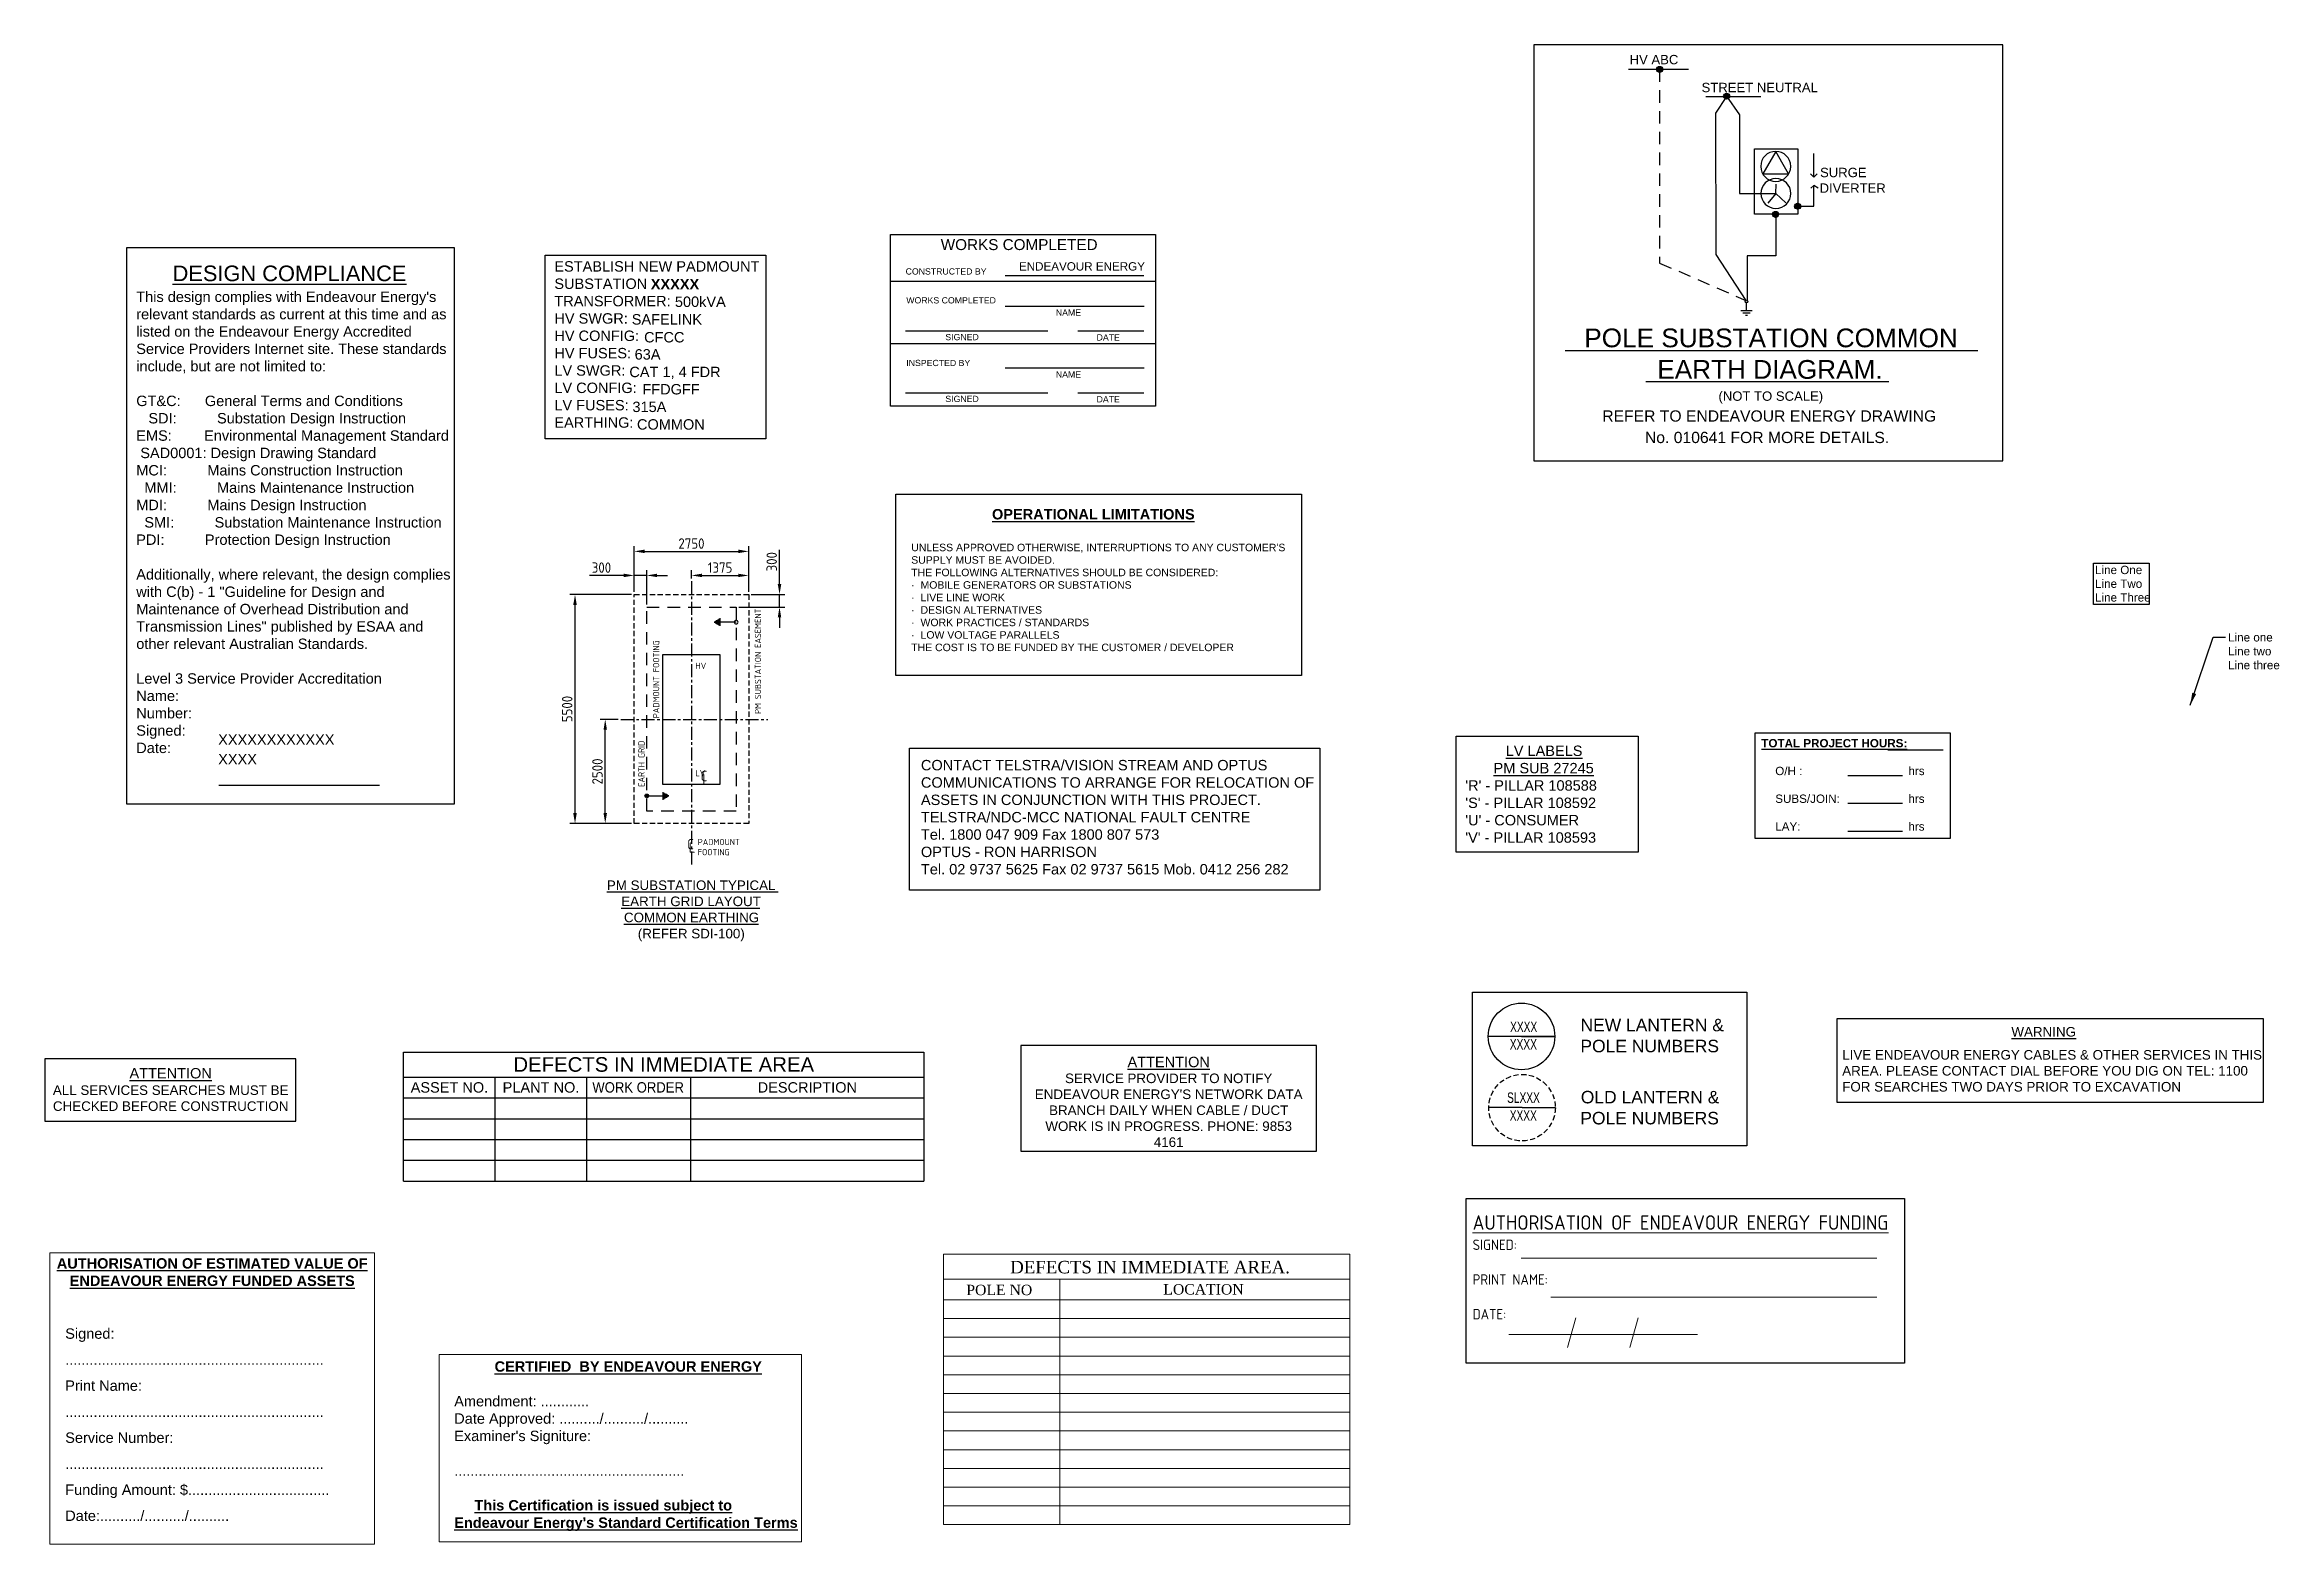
# Model space of a CAD drawing. Header units: metres. Extents: x -590 to 1014, y 81 to 508.
# Drawn here: x -162 to 375, y 93 to 454 of the extents above; entities that cross this region are included whole.
import ezdxf
from ezdxf.enums import TextEntityAlignment as Align

# ---------------------------------------------------------------- set-up
doc = ezdxf.new("R2010")
doc.units = ezdxf.units.M
for name, pattern in [('CENTER', [50, 31.25, -6.25, 6.25, -6.25]), ('Dash', [5, 3, -2]), ('DASHED', [18.75, 12.5, -6.25]), ('IECLdasha', [5, 3, -2])]:
    doc.linetypes.add(name, pattern=pattern)
doc.layers.get('0').update_dxf_attribs({"color": 6})
doc.layers.add('Notes', color=7, linetype='Continuous')
doc.layers.add('Notes_SP_MISC', color=7, linetype='Continuous')
doc.styles.add('ARIAL', font='arial.ttf', dxfattribs={"height": 2})
doc.styles.add('iecARIAL', font='arial.ttf')
doc.styles.add('iecARIALBOLD', font='arialbd.ttf')
doc.styles.add('iecISOCP', font='isocp.shx')
doc.styles.add('iecNAME', font='times.ttf')
doc.styles.add('ieISOCP', font='isocp.shx')
doc.styles.get("Standard").update_dxf_attribs({"font": 'arial.ttf'})
doc.linetypes.add('IECLNDOT', pattern='A,0,-0.1,[133,ltypeshp.shx,S=0.1,R=0,X=-0.2,Y=0],-3.5', length=3.6)
doc.dimstyles.new('GISCAD Dim Style', dxfattribs={"dimtxt": 2.5, "dimasz": 3, "dimexe": 1.25, "dimexo": 0.625, "dimtad": 1, "dimtoh": 1, "dimdec": 1, "dimtxsty": 'ARIAL', "dimcen": 2.5, "dimadec": 0, "dimazin": 0, "dimtfac": 1, "dimtdec": 1, "dimtmove": 0, "dimatfit": 3, "dimfxl": 1.25, "dimarcsym": 0})

# ---------------------------------------------------------------- blocks, each defined once
blk = doc.blocks.new('Note_DBYD')
at = {"layer": 'Notes'}
blk.add_lwpolyline([(0, 0), (102.54, 0), (102.54, 20.04), (0, 20.04)], close=True, dxfattribs=at)
at = {"layer": 'Notes', "char_height": 2.3, "attachment_point": 1}
for s, insert, width in [('{\\LWARNING}', (41.97, 18.08), 18.6009), ('L{\\fArial|b0|i0|c238|p34;IVE }ENDEAVOUR{\\fArial|b0|i0|c238|p34; ENERGY CABLES & OTHER SERVICES IN THIS AREA. PLEASE CONTACT DIAL BEFORE YOU DIG ON TEL: 1100\\PFOR SEARCHES TWO DAYS PRIOR TO EXCAVATION}', (1.32, 12.55), 100.9676)]:
    blk.add_mtext(s, dxfattribs=dict(at, insert=insert, width=width))
blk = doc.blocks.new('Note_Defect List')
at = {"layer": 'Notes', "color": 0, "linetype": 'Continuous'}
for p, q in [((0, 31), (124.98, 31)), ((124.98, 31), (124.98, 0)), ((0, 25), (124.98, 25)), ((0, 20), (124.98, 20)), ((0, 15), (124.98, 15)), ((0, 10), (124.98, 10)), ((0, 5), (124.98, 5)), ((0, 0), (124.98, 0))]:
    blk.add_line(p, q, dxfattribs=at)
at = {"layer": 'Notes'}
for p, q in [((0, 0), (0, 31)), ((22, 0), (22, 25)), ((44, 0), (44, 25)), ((69, 0), (69, 25))]:
    blk.add_line(p, q, dxfattribs=at)
at = {"layer": 'Notes', "color": 0, "lineweight": 0}
blk.add_line((58.13, 31), (39.77, 31), dxfattribs=at)
at = {"layer": 'Notes', "color": 0, "linetype": 'Continuous', "attachment_point": 5, "style": 'iecARIAL'}
for s, insert, char_height, width in [('DEFECTS IN IMMEDIATE AREA', (62.49, 28), 3.5, 124.9809), ('ASSET NO.', (11, 22.5), 2.5, 22), ('PLANT NO.', (33, 22.5), 2.5, 22), ('{\\W0.9;WORK ORDER}', (56.34, 22.5), 2.5, 24.676), ('DESCRIPTION', (96.99, 22.5), 2.5, 55.9809)]:
    blk.add_mtext(s, dxfattribs=dict(at, insert=insert, char_height=char_height, width=width))
blk = doc.blocks.new('*U17')
at = {"layer": 'Notes', "linetype": 'Continuous'}
blk.add_lwpolyline([(0, 44.11), (53.03, 44.11), (53.03, 0), (0, 0)], close=True, dxfattribs=at)
at = {"layer": 'Notes', "linetype": 'Continuous', "insert": (2.24, 42.68), "char_height": 2.5, "width": 50.7853, "attachment_point": 1, "style": 'iecARIAL'}
blk.add_mtext('ESTABLISH NEW PADMOUNT SUBSTATION\\PTRANSFORMER: {\\fArial|b1|i0|c0|p34;\\P}HV SWGR: \\PHV CONFIG: \\PHV FUSES: \\PLV SWGR: \\PLV CONFIG: \\PLV FUSES: \\PEARTHING: ', dxfattribs=at)
at = {"layer": 'Notes'}
for tag, p, style in [('SUBNO', (25.4, 35.91), 'iecARIALBOLD'), ('TRF', (31.2, 31.7), 'iecARIAL'), ('HVSWGR', (20.83, 27.46), 'iecARIAL'), ('HVFUSES', (21.53, 19.05), 'iecARIAL'), ('HVCONFIG', (23.8, 23.16), 'iecARIAL'), ('LVSWGR', (20.26, 14.82), 'iecARIAL'), ('LVCONFIG', (23.38, 10.67), 'iecARIAL'), ('LVFUSES', (21, 6.44), 'iecARIAL'), ('EARTHING', (22.09, 2.23), 'iecARIAL')]:
    blk.add_attdef(tag, p, '', height=2.5, dxfattribs=dict(at, style=style))
blk = doc.blocks.new('Note_LV Labels')
at = {"layer": 'Notes', "linetype": 'Continuous'}
blk.add_lwpolyline([(0, 27.84), (43.79, 27.84), (43.79, 0), (0, 0)], close=True, dxfattribs=at)
at = {"layer": 'Notes', "linetype": 'Continuous', "insert": (2.23, 25.6), "char_height": 2.5, "width": 38.9421, "attachment_point": 1, "style": 'iecISOCP'}
blk.add_mtext("{\\fArial|b0|i0|c0|p34;          \\LLV LABELS \\P\\l       \\LPM SUB 27245\\P\\l'R' - PILLAR 108588\\L\\P\\l\\C7;'S' - PILLAR 108592\\P'U' - CONSUMER\\P'V' - PILLAR 108593}", dxfattribs=at)
blk = doc.blocks.new('Note_Lantern_Pole No. Legend')
for p, q in [((19.82, 26.27), (3.82, 26.27)), ((11.82, 26.27), (19.82, 26.27)), ((11.94, 9.16), (3.94, 9.16)), ((11.94, 9.16), (19.94, 9.16))]:
    blk.add_line(p, q)
blk.add_circle((11.82, 26.27), 8)
at = {"linetype": 'DASHED', "lineweight": -2, "ltscale": 0.1}
blk.add_circle((11.94, 9.15), 8, dxfattribs=at)
at = {"layer": 'Notes', "linetype": 'Continuous'}
for p, q in [((0, 36.88), (65.94, 36.88)), ((0, 0), (0, 36.88)), ((65.94, 36.88), (65.94, 0)), ((65.94, 0), (0, 0))]:
    blk.add_line(p, q, dxfattribs=at)
at = {"width": 0.7}
for tag, p in [('SNUMBER', (12.33, 27.32)), ('CNUMBER', (12.27, 23.12)), ('SNUMBER', (12.28, 10.3)), ('CNUMBER', (12.25, 6))]:
    blk.add_attdef(tag, text='', height=2.5, dxfattribs=at).set_placement(p, align=Align.CENTER)
at = {"layer": 'Notes', "style": 'iecARIAL'}
for s, p in [('NEW LANTERN & ', (25.98, 27.51)), ('POLE NUMBERS', (25.97, 22.46)), ('OLD LANTERN & ', (26.06, 10.19)), ('POLE NUMBERS', (25.94, 5.14))]:
    blk.add_text(s, height=3, dxfattribs=at).set_placement(p)
blk = doc.blocks.new('Note_Notify Integral')
at = {"layer": 'Notes'}
blk.add_lwpolyline([(0, 0), (71, 0), (71, 25.42), (0, 25.42)], close=True, dxfattribs=at)
at = {"layer": 'Notes', "style": 'iecISOCP'}
for s, insert, char_height, width, attachment_point in [('{\\fArial|b0|i0|c0|p34;\\LATTENTION}', (35.5, 22.68), 2.5, 16.7, 2), ("{\\fArial|b0|i0|c0|p34;SERVICE PROVIDER TO NOTIFY ENDEAVOUR ENERGY'S NETWORK DATA BRANCH DAILY WHEN CABLE / DUCT WORK IS IN PROGRESS. PHONE: 9853 4161}", (35.5, 9.82), 2.3, 66.4, 5)]:
    blk.add_mtext(s, dxfattribs=dict(at, insert=insert, char_height=char_height, width=width, attachment_point=attachment_point))
blk = doc.blocks.new('Note_Operational Limitations')
at = {"layer": 'Notes', "linetype": 'Continuous', "lineweight": -3}
blk.add_lwpolyline([(0, 43.53), (97.49, 43.53), (97.49, 0), (0, 0)], close=True, dxfattribs=at)
at = {"layer": 'Notes', "linetype": 'Continuous', "lineweight": -3, "insert": (3.7, 39.97), "char_height": 2.50005, "width": 90.8, "attachment_point": 1}
blk.add_mtext("{\\fArial|b1|i0|c0|p34;                 \\C7;   \\LOPERATIONAL LIMITATIONS\\P\\P\\fArial|b0|i0|c0|p34;\\H0.72x;\\lUNLESS APPROVED OTHERWISE, INTERRUPTIONS TO ANY CUSTOMER'S SUPPLY MUST BE AVOIDED.\\PTHE FOLLOWING ALTERNATIVES SHOULD BE CONSIDERED:\\P·  MOBILE GENERATORS OR SUBSTATIONS\\P·  LIVE LINE WORK\\P·  DESIGN ALTERNATIVES\\P·  WORK PRACTICES / STANDARDS\\P·  LOW VOLTAGE PARALLELS\\PTHE COST IS TO BE FUNDED BY THE CUSTOMER / DEVELOPER}", dxfattribs=at)
blk = doc.blocks.new('Note_PM Earth Grid Layout')
h = blk.add_hatch(color=256)
edge = h.paths.add_edge_path()
edge.add_arc((19.85, 38.97), 0.446, 0, 360)
for p, q in [((10.27, 15.91), (51.44, 15.91)), ((13.73, 12.04), (47.03, 12.04)), ((14.38, 8.17), (46.71, 8.17))]:
    blk.add_line(p, q)
blk.add_circle((19.85, 38.97), 0.446)
at = {"layer": 'Notes'}
for p, q in [((16.85, 88.6), (16.85, 98.97)), ((19.35, 97.72), (41.85, 97.72)), ((44.35, 87.98), (44.35, 98.97)), ((51.76, 89.85), (51.76, 98.1)), ((14.35, 91.94), (6.1, 91.94)), ((16.85, 87.98), (16.85, 93.19)), ((19.85, 91.94), (16.85, 91.94)), ((19.85, 84.98), (19.85, 93.19)), ((22.35, 91.94), (24.85, 91.94)), ((30.6, 91.22), (30.6, 93.19)), ((33.1, 91.94), (41.85, 91.94)), ((44.35, 87.98), (44.35, 93.19)), ((16.23, 87.35), (1.37, 87.35)), ((44.98, 87.35), (53.01, 87.35)), ((51.76, 84.35), (51.76, 87.35)), ((2.62, 34.85), (2.62, 84.85)), ((36.1, 80.88), (36.1, 80.57)), ((36.36, 81.04), (36.36, 80.42)), ((36.63, 81.19), (36.63, 80.26)), ((36.9, 81.35), (36.9, 80.11)), ((37.17, 81.5), (37.17, 79.95)), ((37.44, 81.65), (37.44, 79.8)), ((41.35, 80.73), (37.44, 80.73)), ((41.98, 84.35), (53.01, 84.35)), ((51.76, 81.85), (51.76, 79.35)), ((23.75, 41.75), (23.75, 72.95)), ((23.75, 72.95), (37.45, 72.95)), ((37.45, 72.95), (37.45, 41.75)), ((12.99, 57.35), (8.63, 57.35)), ((9.88, 34.85), (9.88, 54.85)), ((19.85, 38.97), (23.77, 38.97)), ((37.45, 41.75), (23.75, 41.75)), ((23.77, 38.05), (23.77, 39.9)), ((24.04, 38.2), (24.04, 39.75)), ((24.3, 38.36), (24.3, 39.59)), ((24.57, 38.51), (24.57, 39.44)), ((24.84, 38.66), (24.84, 39.28)), ((25.11, 38.82), (25.11, 39.13)), ((15.6, 32.35), (1.37, 32.35)), ((16.23, 32.35), (8.63, 32.35))]:
    blk.add_line(p, q, dxfattribs=at)
at = {"layer": 'Notes', "linetype": 'DASHED', "ltscale": 0.1}
for p, q in [((16.85, 32.35), (16.85, 87.35)), ((16.85, 87.35), (44.35, 87.35)), ((44.35, 87.35), (44.35, 32.35)), ((44.35, 32.35), (16.85, 32.35))]:
    blk.add_line(p, q, dxfattribs=at)
at = {"layer": 'Notes', "linetype": 'CENTER', "ltscale": 0.1}
for p, q in [((30.6, 90.6), (30.6, 22.16)), ((13.61, 57.35), (48.99, 57.35))]:
    blk.add_line(p, q, dxfattribs=at)
at = {"layer": 'Notes', "linetype": 'IECLdasha'}
for p, q in [((19.85, 35.35), (19.85, 84.35)), ((19.85, 84.35), (41.35, 84.35)), ((41.35, 84.35), (41.35, 35.35)), ((41.35, 35.35), (19.85, 35.35))]:
    blk.add_line(p, q, dxfattribs=at)
at = {"layer": 'Notes'}
for start, end in [(0, 180), (180, 0)]:
    blk.add_arc((41.35, 80.73), 0.446, start, end, dxfattribs=at)
for points in [[(19.35, 98.14), (19.35, 97.3), (16.85, 97.72)], [(41.85, 98.14), (41.85, 97.3), (44.35, 97.72)], [(14.35, 92.36), (14.35, 91.53), (16.85, 91.94)], [(22.35, 92.36), (22.35, 91.53), (19.85, 91.94)], [(33.1, 92.36), (33.1, 91.53), (30.6, 91.94)], [(41.85, 92.36), (41.85, 91.53), (44.35, 91.94)], [(2.2, 84.85), (3.04, 84.85), (2.62, 87.35)], [(51.34, 89.85), (52.18, 89.85), (51.76, 87.35)], [(51.34, 81.85), (52.18, 81.85), (51.76, 84.35)], [(9.47, 54.85), (10.3, 54.85), (9.88, 57.35)], [(2.2, 34.85), (3.04, 34.85), (2.62, 32.35)], [(9.47, 34.85), (10.3, 34.85), (9.88, 32.35)]]:
    blk.add_solid(points, dxfattribs=at)
at = {"layer": 'Notes', "style": 'ieISOCP'}
for s, p in [('PM SUBSTATION EASEMENT', (47.33, 58.66)), ('PADMOUNT FOOTING', (22.86, 57.65)), ('EARTH GRID', (19.34, 41.16))]:
    blk.add_text(s, height=1.5, rotation=90, dxfattribs=at).set_placement(p)
for s, height, p in [('HV', 1.5, (31.57, 69.46)), ('LV', 1.5, (31.57, 43.69)), ('C', 2.5, (32.82, 42.51)), ('L', 2.5, (33.2, 41.7)), ('C', 2.5, (29.57, 26.12)), ('L', 2.5, (29.96, 25.31)), ('PADMOUNT', 1.5, (32.11, 27.15)), ('FOOTING', 1.5, (32.11, 24.72))]:
    blk.add_text(s, height=height, dxfattribs=at).set_placement(p)
at = {"layer": 'Notes'}
for s, p in [('PM SUBSTATION TYPICAL ', (10.27, 16.37)), ('EARTH GRID LAYOUT', (13.73, 12.5)), ('COMMON EARTHING', (14.38, 8.63)), ('(REFER SDI-100)', (17.71, 4.75))]:
    blk.add_text(s, height=2.3, dxfattribs=at).set_placement(p)
at = {"layer": 'Notes', "char_height": 2.5, "attachment_point": 5, "style": 'ieISOCP'}
for s, insert in [('2750', (30.6, 99.6)), ('300', (8.98, 93.82)), ('1375', (37.48, 93.82))]:
    blk.add_mtext(s, dxfattribs=dict(at, insert=insert))
at = {"layer": 'Notes', "char_height": 2.5, "attachment_point": 5, "rotation": 90, "style": 'ieISOCP'}
for s, insert in [('300', (49.88, 95.23)), ('5500', (0.74, 59.85)), ('2500', (8.01, 44.85))]:
    blk.add_mtext(s, dxfattribs=dict(at, insert=insert))
blk = doc.blocks.new('Note_Project Hours')
at = {"layer": 'Notes'}
blk.add_lwpolyline([(0, 25.42), (46.86, 25.42), (46.86, 0), (0, 0)], close=True, dxfattribs=at)
for points in [[(31.87, 21.27), (45.21, 21.27)], [(22.27, 15.15), (35.41, 15.15)], [(22.27, 8.46), (35.41, 8.46)], [(22.27, 1.78), (35.41, 1.78)]]:
    blk.add_lwpolyline(points, dxfattribs=at)
at = {"layer": 'Notes', "insert": (-3.17, 23.9), "char_height": 2, "width": 55.0391, "attachment_point": 1}
blk.add_mtext('{\\fArial|b1|i0|c238|p34;      \\LTOTAL PROJECT HOURS:\\P\\P\\fArial|b0|i0|c238|p34;\\l^IO/H :^I^I^I^Ihrs\\P\\P^ISUBS/JOIN:^I^I^Ihrs\\P\\P\\pi-4,l6,t6;^I^ILAY:   ^I^I^Ihrs}', dxfattribs=at)
blk = doc.blocks.new('Note_Services Searches')
at = {"layer": 'Notes'}
blk.add_lwpolyline([(0, 0), (60.33, 0), (60.33, 15.02), (0, 15.02)], close=True, dxfattribs=at)
at = {"layer": 'Notes', "insert": (30.27, 7.63), "char_height": 2.3, "width": 62.8509, "attachment_point": 5}
blk.add_mtext('{\\fArial|b0|i0|c238|p34;\\H1.087x;\\LATTENTION\\H0.92x;\\P\\lALL SERVICES SEARCHES MUST BE\\PCHECKED BEFORE CONSTRUCTION}', dxfattribs=at)
blk = doc.blocks.new('Note_Telstra_Optus Contact')
at = {"layer": 'Notes'}
blk.add_lwpolyline([(0, 34.08), (98.63, 34.08), (98.63, 0), (0, 0)], close=True, dxfattribs=at)
at = {"layer": 'Notes', "insert": (2.76, 31.29), "char_height": 2.5, "width": 94.8158, "attachment_point": 1}
blk.add_mtext('{\\fArial|b0|i0|c238|p34;CONTACT TELSTRA/VISION STREAM AND OPTUS\\PCOMMUNICATIONS TO ARRANGE FOR RELOCATION OF\\PASSETS IN CONJUNCTION WITH THIS PROJECT.\\PTELSTRA/NDC-MCC NATIONAL FAULT CENTRE\\PTel. 1800 047 909 Fax 1800 807 573\\POPTUS - RON HARRISON\\PTel. 02 9737 5625 Fax 02 9737 5615 Mob. 0412 256 282}', dxfattribs=at)
blk = doc.blocks.new('Note_Works Completed')
at = {"layer": 'Notes'}
blk.add_lwpolyline([(0, 41.24), (63.69, 41.24), (63.69, 0), (0, 0)], close=True, dxfattribs=at)
for points in [[(63.69, 30), (-0.01, 30)], [(63.69, 15), (-0.01, 15)]]:
    blk.add_lwpolyline(points, dxfattribs=at)
at = {"layer": 'Notes', "linetype": 'Continuous', "ltscale": 0.6}
for points in [[(27.6, 31.43), (60.89, 31.43)], [(60.97, 24), (27.6, 24)], [(37.83, 18), (3.66, 18)], [(60.89, 18), (45.03, 18)], [(60.97, 9.15), (27.6, 9.15)], [(37.83, 3.15), (3.66, 3.15)], [(60.89, 3.15), (45.03, 3.15)]]:
    blk.add_lwpolyline(points, dxfattribs=at)
at = {"layer": 'Notes', "lineweight": 15, "style": 'iecARIAL'}
blk.add_text('WORKS COMPLETED', height=2.625, dxfattribs=at).set_placement((12.1, 37.52))
at = {"layer": 'Notes', "style": 'iecARIAL'}
for s, height, p in [('CONSTRUCTED BY', 1.5, (3.66, 31.64)), ('ENDEAVOUR ENERGY', 2, (30.89, 32.6)), ('WORKS COMPLETED', 1.5, (3.82, 24.7)), ('NAME', 1.5, (39.76, 21.75)), ('SIGNED', 1.5, (13.21, 15.87)), ('DATE', 1.5, (49.55, 15.78)), ('INSPECTED BY', 1.5, (3.82, 9.65)), ('NAME', 1.5, (39.76, 6.9)), ('SIGNED', 1.5, (13.21, 1.02)), ('DATE', 1.5, (49.55, 0.93))]:
    blk.add_text(s, height=height, dxfattribs=at).set_placement(p)
blk = doc.blocks.new('Note_AuthofFunding')
at = {"lineweight": 5}
for p, q in [((0, 0), (0, 70)), ((0, 70), (78, 70)), ((78, 70), (78, 0)), ((78, 0), (0, 0))]:
    blk.add_line(p, q, dxfattribs=at)
at = {"insert": (39, 68.73), "char_height": 2.5, "width": 78, "attachment_point": 2}
blk.add_mtext('{\\fArial|b1|i0|c0|p34;\\LAUTHORISATION OF ESTIMATED VALUE OF ENDEAVOUR ENERGY FUNDED ASSETS}', dxfattribs=at)
at = {"insert": (3.68, 51.87), "char_height": 2.5, "width": 78, "attachment_point": 1, "line_spacing_factor": 1.5}
blk.add_mtext('{\\fArial|b0|i0|c0|p34;Signed:\\P................................................................\\PPrint Name:\\P................................................................\\PService Number:\\P................................................................\\PFunding Amount: $...................................\\PDate:........../........../..........}', dxfattribs=at)
blk = doc.blocks.new('Note_CertStick')
at = {"lineweight": 5}
for p, q in [((0, 0), (0, 45)), ((0, 45), (87, 45)), ((87, 45), (87, 0)), ((87, 0), (0, 0))]:
    blk.add_line(p, q, dxfattribs=at)
at = {"insert": (-0.29, 23.01), "char_height": 2.5, "width": 88.1416, "attachment_point": 4}
blk.add_mtext("     {\\fArial|b1|i0|c0|p34;         \\LCERTIFIED  BY ENDEAVOUR ENERGY\\P\\P\\l    }Amendment: ............            \\P    Date Approved: ........../........../..........\\P    Examiner's Signiture:\\P\\P    .........................................................\\P\\P         {\\fArial|b1|i0|c0|p34;\\LThis Certification is issued subject to} \\P    {\\fArial|b1|i0|c0|p34;\\LEndeavour Energy's Standard Certification Terms}", dxfattribs=at)
blk = doc.blocks.new('Note_defectlist')
at = {"lineweight": 0}
for p, q in [((0, 65), (97.7, 65)), ((0, 65), (0, 0)), ((97.7, 0), (97.7, 65)), ((0, 59), (97.7, 59)), ((0, 54), (97.7, 54)), ((27.96, 59), (27.96, 0)), ((0, 49.5), (97.7, 49.5)), ((0, 45), (97.7, 45)), ((0, 40.5), (97.7, 40.5)), ((0, 36), (97.7, 36)), ((0, 31.5), (97.7, 31.5)), ((0, 27), (97.7, 27)), ((0, 22.5), (97.7, 22.5)), ((0, 18), (97.7, 18)), ((0, 13.5), (97.7, 13.5)), ((0, 9), (97.7, 9)), ((0, 4.5), (97.7, 4.5)), ((0, 0), (97.7, 0))]:
    blk.add_line(p, q, dxfattribs=at)
at = {"lineweight": 0, "style": 'iecNAME'}
for s, height, p in [('DEFECTS IN IMMEDIATE AREA.', 3, (16.06, 60.36)), ('POLE NO', 2.5, (5.51, 55.13)), ('LOCATION', 2.5, (52.85, 55.28))]:
    blk.add_text(s, height=height, dxfattribs=at).set_placement(p)
at = {"style": 'iecISOCP'}
for tag, p in [('POLE1', (8.21, 50.5)), ('POLE2', (8.21, 46)), ('LOCATION1', (35.72, 50.5)), ('LOCATION2', (35.72, 46)), ('POLE3', (8.21, 41.5)), ('LOCATION3', (35.72, 41.5)), ('POLE4', (8.21, 37)), ('LOCATION4', (35.72, 37)), ('POLE5', (8.21, 32.5)), ('LOCATION5', (35.72, 32.5)), ('POLE6', (8.21, 28)), ('LOCATION6', (35.72, 28)), ('POLE7', (8.21, 23.5)), ('POLE8', (8.21, 19)), ('LOCATION7', (35.72, 23.5)), ('LOCATION8', (35.72, 19)), ('POLE9', (8.21, 14.5)), ('LOCATION9', (35.72, 14.5)), ('POLE10', (8.21, 10)), ('LOCATION10', (35.72, 10)), ('POLE11', (8.21, 5.5)), ('LOCATION11', (35.72, 5.5)), ('POLE12', (8.21, 1)), ('LOCATION12', (35.72, 1))]:
    blk.add_attdef(tag, p, '', height=2.5, dxfattribs=at)
blk = doc.blocks.new('Note_IE_Funding_Auth')
at = {"linetype": 'IECLNDOT', "lineweight": 0}
for p, q in [((13.17, 25.16), (98.66, 25.16)), ((20.28, 15.81), (98.66, 15.81)), ((10.21, 6.85), (25.38, 6.85)), ((25.18, 6.85), (40.35, 6.85)), ((40.35, 6.85), (55.51, 6.85))]:
    blk.add_line(p, q, dxfattribs=at)
at = {"linetype": 'Continuous', "lineweight": 0}
for p, q in [((26.32, 10.87), (24.31, 3.76)), ((41.28, 10.87), (39.27, 3.76))]:
    blk.add_line(p, q, dxfattribs=at)
blk.add_lwpolyline([(0, 39.51), (105.26, 39.51), (105.26, 0), (0, 0)], close=True)
at = {"lineweight": 0, "insert": (1.52, 35.5), "char_height": 3.5, "width": 102.8027, "attachment_point": 1, "style": 'iecISOCP'}
blk.add_mtext('{\\L\\C2;AUTHORISATION OF ENDEAVOUR ENERGY FUNDING\\P\\H0.7143x;\\l\\C7;SIGNED:\\P\\PPRINT NAME:\\P\\PDATE:}', dxfattribs=at)
blk = doc.blocks.new('Note_Pole Sub Common Earth Diagram')
h = blk.add_hatch(color=256)
edge = h.paths.add_edge_path()
edge.add_arc((30.22, 94.03), 0.72, 0, 360)
h = blk.add_hatch(color=256)
edge = h.paths.add_edge_path()
edge.add_arc((46.32, 87.58), 0.72, 0, 360)
h = blk.add_hatch(color=256)
edge = h.paths.add_edge_path()
edge.add_arc((58.07, 59.2), 0.72, 0, 360)
h = blk.add_hatch(color=256)
edge = h.paths.add_edge_path()
edge.add_arc((63.38, 61.15), 0.72, 0, 360)
for p, q in [((59.96, 71.14), (59.96, 71.14, 0)), ((51.1, 36.08), (51.1, 37.92)), ((49.75, 36.08), (52.45, 36.08)), ((50.2, 35.54), (52, 35.54)), ((50.87, 35), (51.32, 35))]:
    blk.add_line(p, q)
blk.add_lwpolyline([(54.52, 70.73, 1), (61.72, 70.73, 1)], format="xyb", close=True)
blk.add_lwpolyline([(59.94, 71.17), (58.12, 74.33), (55, 68.93), (61.23, 68.93)], close=True)
for centre in [(30.22, 94.03), (46.32, 87.58), (58.07, 59.2), (63.38, 61.15)]:
    blk.add_circle(centre, 0.72)
at = {"layer": 'Notes'}
for p, q in [((112.66, 99.95), (0, 99.95)), ((0, 99.95), (0, 0)), ((112.66, 0), (112.66, 99.95)), ((0, 0), (112.66, 0))]:
    blk.add_line(p, q, dxfattribs=at)
at = {"layer": 'Notes', "linetype": 'Continuous'}
for p, q in [((22.76, 94.04), (37.19, 94.04)), ((41.33, 87.52), (54.54, 87.52)), ((46.3, 87.48), (43.67, 83.51)), ((46.3, 87.57), (49.4, 83.07)), ((43.67, 83.51), (43.7, 49.58)), ((49.4, 83.07), (49.4, 64.18)), ((53.02, 74.91), (63.4, 74.91)), ((53.02, 59.23), (53.02, 74.91)), ((63.4, 74.91), (63.4, 59.23)), ((67.29, 68.14), (67.29, 73.82)), ((58.16, 64.21), (58.2, 66.49)), ((67.29, 68.14), (66.49, 68.92)), ((67.32, 66.15), (66.53, 65.48)), ((68.1, 68.97), (67.29, 68.14)), ((67.32, 61.17), (67.32, 66.15)), ((68.32, 65.48), (67.32, 66.15)), ((49.4, 64.18), (58.19, 64.18)), ((63.4, 59.23), (53.02, 59.23)), ((58.16, 64.21), (56.26, 61.88)), ((58.11, 59.22), (58.11, 49.21)), ((58.16, 64.21), (60.55, 61.96)), ((63.39, 61.17), (67.32, 61.17)), ((43.7, 49.58), (50.97, 38.52)), ((51.27, 49.21), (51.26, 38.5)), ((58.11, 49.21), (51.27, 49.21)), ((7.56, 26.48), (106.69, 26.48)), ((26.92, 19.01), (85.28, 19.01))]:
    blk.add_line(p, q, dxfattribs=at)
at = {"layer": 'Notes', "linetype": 'Dash'}
for p, q in [((30.22, 94.02), (30.22, 47.5)), ((30.22, 47.5), (50.97, 38.52))]:
    blk.add_line(p, q, dxfattribs=at)
at = {"layer": 'Notes', "linetype": 'Continuous'}
blk.add_circle((51.12, 38.23), 0.313, dxfattribs=at)
at = {"layer": 'Notes'}
for start, end in [(0, 180), (180, 0)]:
    blk.add_arc((58.16, 64.21), 3.6, start, end, dxfattribs=at)
for s, height, p in [('HV ABC', 2.25, (23.02, 95.25)), ('STREET NEUTRAL', 2.25, (40.31, 88.55)), ('SURGE', 2.25, (68.77, 68.13)), ('DIVERTER', 2.25, (68.67, 64.38)), ('POLE SUBSTATION COMMON ', 4.5, (12.12, 27.27)), ('EARTH DIAGRAM.', 4.5, (29.67, 19.7)), ('(NOT TO SCALE)', 2.25, (44.37, 14.41))]:
    blk.add_text(s, height=height, dxfattribs=at).set_placement(p)
for s, p in [('REFER TO ENDEAVOUR ENERGY DRAWING', (56.57, 9.41)), ('No. 010641 FOR MORE DETAILS. ', (56.57, 4.26))]:
    blk.add_text(s, height=2.7, dxfattribs=at).set_placement(p, align=Align.CENTER)
blk = doc.blocks.new('Callout')
at = {"layer": 'Notes_SP_MISC'}
blk.add_lwpolyline([(0, 4.97), (13.36, 4.97), (13.36, -4.97), (0, -4.97)], close=True, dxfattribs=at)
at = {"layer": 'Notes_SP_MISC', "style": 'ARIAL'}
for tag, p in [('LINE_ONE', (0.39, 3.33)), ('LINE_TWO', (0.39, 0.03)), ('LINE_THREE', (0.39, -3.27))]:
    blk.add_attdef(tag, text='', height=2, dxfattribs=at).set_placement(p, align=Align.MIDDLE_LEFT)
blk = doc.blocks.new('Note_Design Compliance')
blk.add_line((22.17, 4.5), (60.82, 4.5))
blk.add_lwpolyline([(0, 0), (78.78, 0), (78.78, 133.61), (0, 133.61)], close=True)
at = {"insert": (2.34, 129.33), "char_height": 3.75, "width": 75.4353, "attachment_point": 1}
blk.add_mtext('      {\\LDESIGN COMPLIANCE\\P\\H0.6667x;\\lThis design complies with Endeavour Energy\'s relevant standards as current at this time and as listed on the Endeavour Energy Accredited Service Providers Internet site. These standards include, but are not limited to:\\P\\PGT&C:      General Terms and Conditions               SDI:          Substation Design Instruction\\PEMS:        Environmental Management Standard  SAD0001: Design Drawing Standard\\PMCI:          Mains Construction Instruction              MMI:          Mains Maintenance Instruction\\PMDI:          Mains Design Instruction                       SMI:          Substation Maintenance Instruction\\PPDI:          Protection Design Instruction\\P\\PAdditionally, where relevant, the design complies with C(b) - 1 "Guideline for Design and Maintenance of Overhead Distribution and Transmission Lines" published by ESAA and other relevant Australian Standards. \\P\\PLevel 3 Service Provider Accreditation\\PName:\\PNumber: \\PSigned:\\PDate:}', dxfattribs=at)
at = {"style": 'iecARIAL'}
for tag, p in [('PNAME', (22.02, 14.22)), ('PNUMBER', (22.02, 9.5))]:
    blk.add_attdef(tag, p, '', height=2.5, dxfattribs=at)
blk = doc.blocks.new('Callout_SP')
at = {"layer": 'Notes_SP_MISC', "insert": (9.1, 17.3), "char_height": 2, "attachment_point": 1, "style": 'ARIAL'}
blk.add_mtext('Line one\\PLine two\\PLine three', dxfattribs=at)
at = {"layer": 'Notes_SP_MISC', "annotation_type": 0, "has_hookline": 1, "hookline_direction": 0, "text_width": 12.11}
blk.add_leader([(0, 0), (5.48, 16.3), (8.48, 16.3)], dimstyle='GISCAD Dim Style', override={"dimgap": -0.625, "dimtad": 0}, dxfattribs=at)

msp = doc.modelspace()

# ---------------------------------------------------------------- block references
at = {"ltscale": 0.5}
msp.add_blockref('Note_Design Compliance', (-142.71, 271.19), dxfattribs=at).add_auto_attribs({'PNAME': 'XXXXXXXXXXXX', 'PNUMBER': 'XXXX'})
ref = msp.add_blockref('*U17', (-42.15, 358.89))
ref.add_attrib('SUBNO', 'XXXXX', (-16.75, 394.8), dxfattribs={"layer": 'Notes', "height": 2.5, "style": 'iecARIALBOLD'})
ref.add_attrib('TRF', '500kVA', (-10.95, 390.58), dxfattribs={"layer": 'Notes', "height": 2.5, "style": 'iecARIAL'})
ref.add_attrib('HVSWGR', 'SAFELINK', (-21.32, 386.35), dxfattribs={"layer": 'Notes', "height": 2.5, "style": 'iecARIAL'})
ref.add_attrib('HVCODING', 'CFCC', (-18.35, 382.05), dxfattribs={"layer": 'Notes', "height": 2.5, "style": 'iecARIAL'})
ref.add_attrib('HVFUSES', '63A', (-20.62, 377.94), dxfattribs={"layer": 'Notes', "height": 2.5, "style": 'iecARIAL'})
ref.add_attrib('LVSWGR', 'CAT 1, 4 FDR', (-21.89, 373.71), dxfattribs={"layer": 'Notes', "height": 2.5, "style": 'iecARIAL'})
ref.add_attrib('LVCODING', 'FFDGFF', (-18.76, 369.56), dxfattribs={"layer": 'Notes', "height": 2.5, "style": 'iecARIAL'})
ref.add_attrib('LVFUSES', '315A', (-21.15, 365.33), dxfattribs={"layer": 'Notes', "height": 2.5, "style": 'iecARIAL'})
ref.add_attrib('EARTHING', 'COMMON ', (-20.06, 361.11), dxfattribs={"layer": 'Notes', "height": 2.5, "style": 'iecARIAL'})
for name, p in [('Note_Works Completed', (40.83, 366.72)), ('Note_Operational Limitations', (42.14, 302.06)), ('Note_PM Earth Grid Layout', (-37.57, 234.14)), ('Callout_SP', (353.15, 294.91)), ('Note_LV Labels', (176.74, 259.61)), ('Note_Project Hours', (248.61, 262.88)), ('Note_Telstra_Optus Contact', (45.41, 250.47)), ('Note_DBYD', (268.21, 199.52)), ('Note_Services Searches', (-162.37, 194.95)), ('Note_Defect List', (-76.12, 180.58)), ('Note_Notify Integral', (72.2, 187.77)), ('Note_IE_Funding_Auth', (179.21, 136.88)), ('Note_AuthofFunding', (-161.12, 93.34)), ('Note_defectlist', (53.56, 98.06)), ('Note_CertStick', (-67.56, 93.9))]:
    msp.add_blockref(name, p)
msp.add_blockref('Callout', (329.89, 324.07)).add_auto_attribs({'LINE_ONE': 'Line One', 'LINE_TWO': 'Line Two', 'LINE_THREE': 'Line Three'})
ref = msp.add_blockref('Note_Lantern_Pole No. Legend', (180.66, 189.07))
ref.add_attrib('SNUMBER', 'XXXX', dxfattribs={"height": 2.5, "width": 0.7}).set_placement((192.99, 216.39), align=Align.CENTER)
ref.add_attrib('CNUMBER', 'XXXX', dxfattribs={"height": 2.5, "width": 0.7}).set_placement((192.92, 212.19), align=Align.CENTER)
ref.add_attrib('SNUMBER', 'SLXXX', dxfattribs={"height": 2.5, "width": 0.7}).set_placement((192.94, 199.38), align=Align.CENTER)
ref.add_attrib('CNUMBER', 'XXXX', dxfattribs={"height": 2.5, "width": 0.7}).set_placement((192.9, 195.08), align=Align.CENTER)
at = {"layer": 'Notes', "color": 7}
msp.add_blockref('Note_Pole Sub Common Earth Diagram', (195.43, 353.62), dxfattribs=at)

doc.saveas('drawing.dxf')
